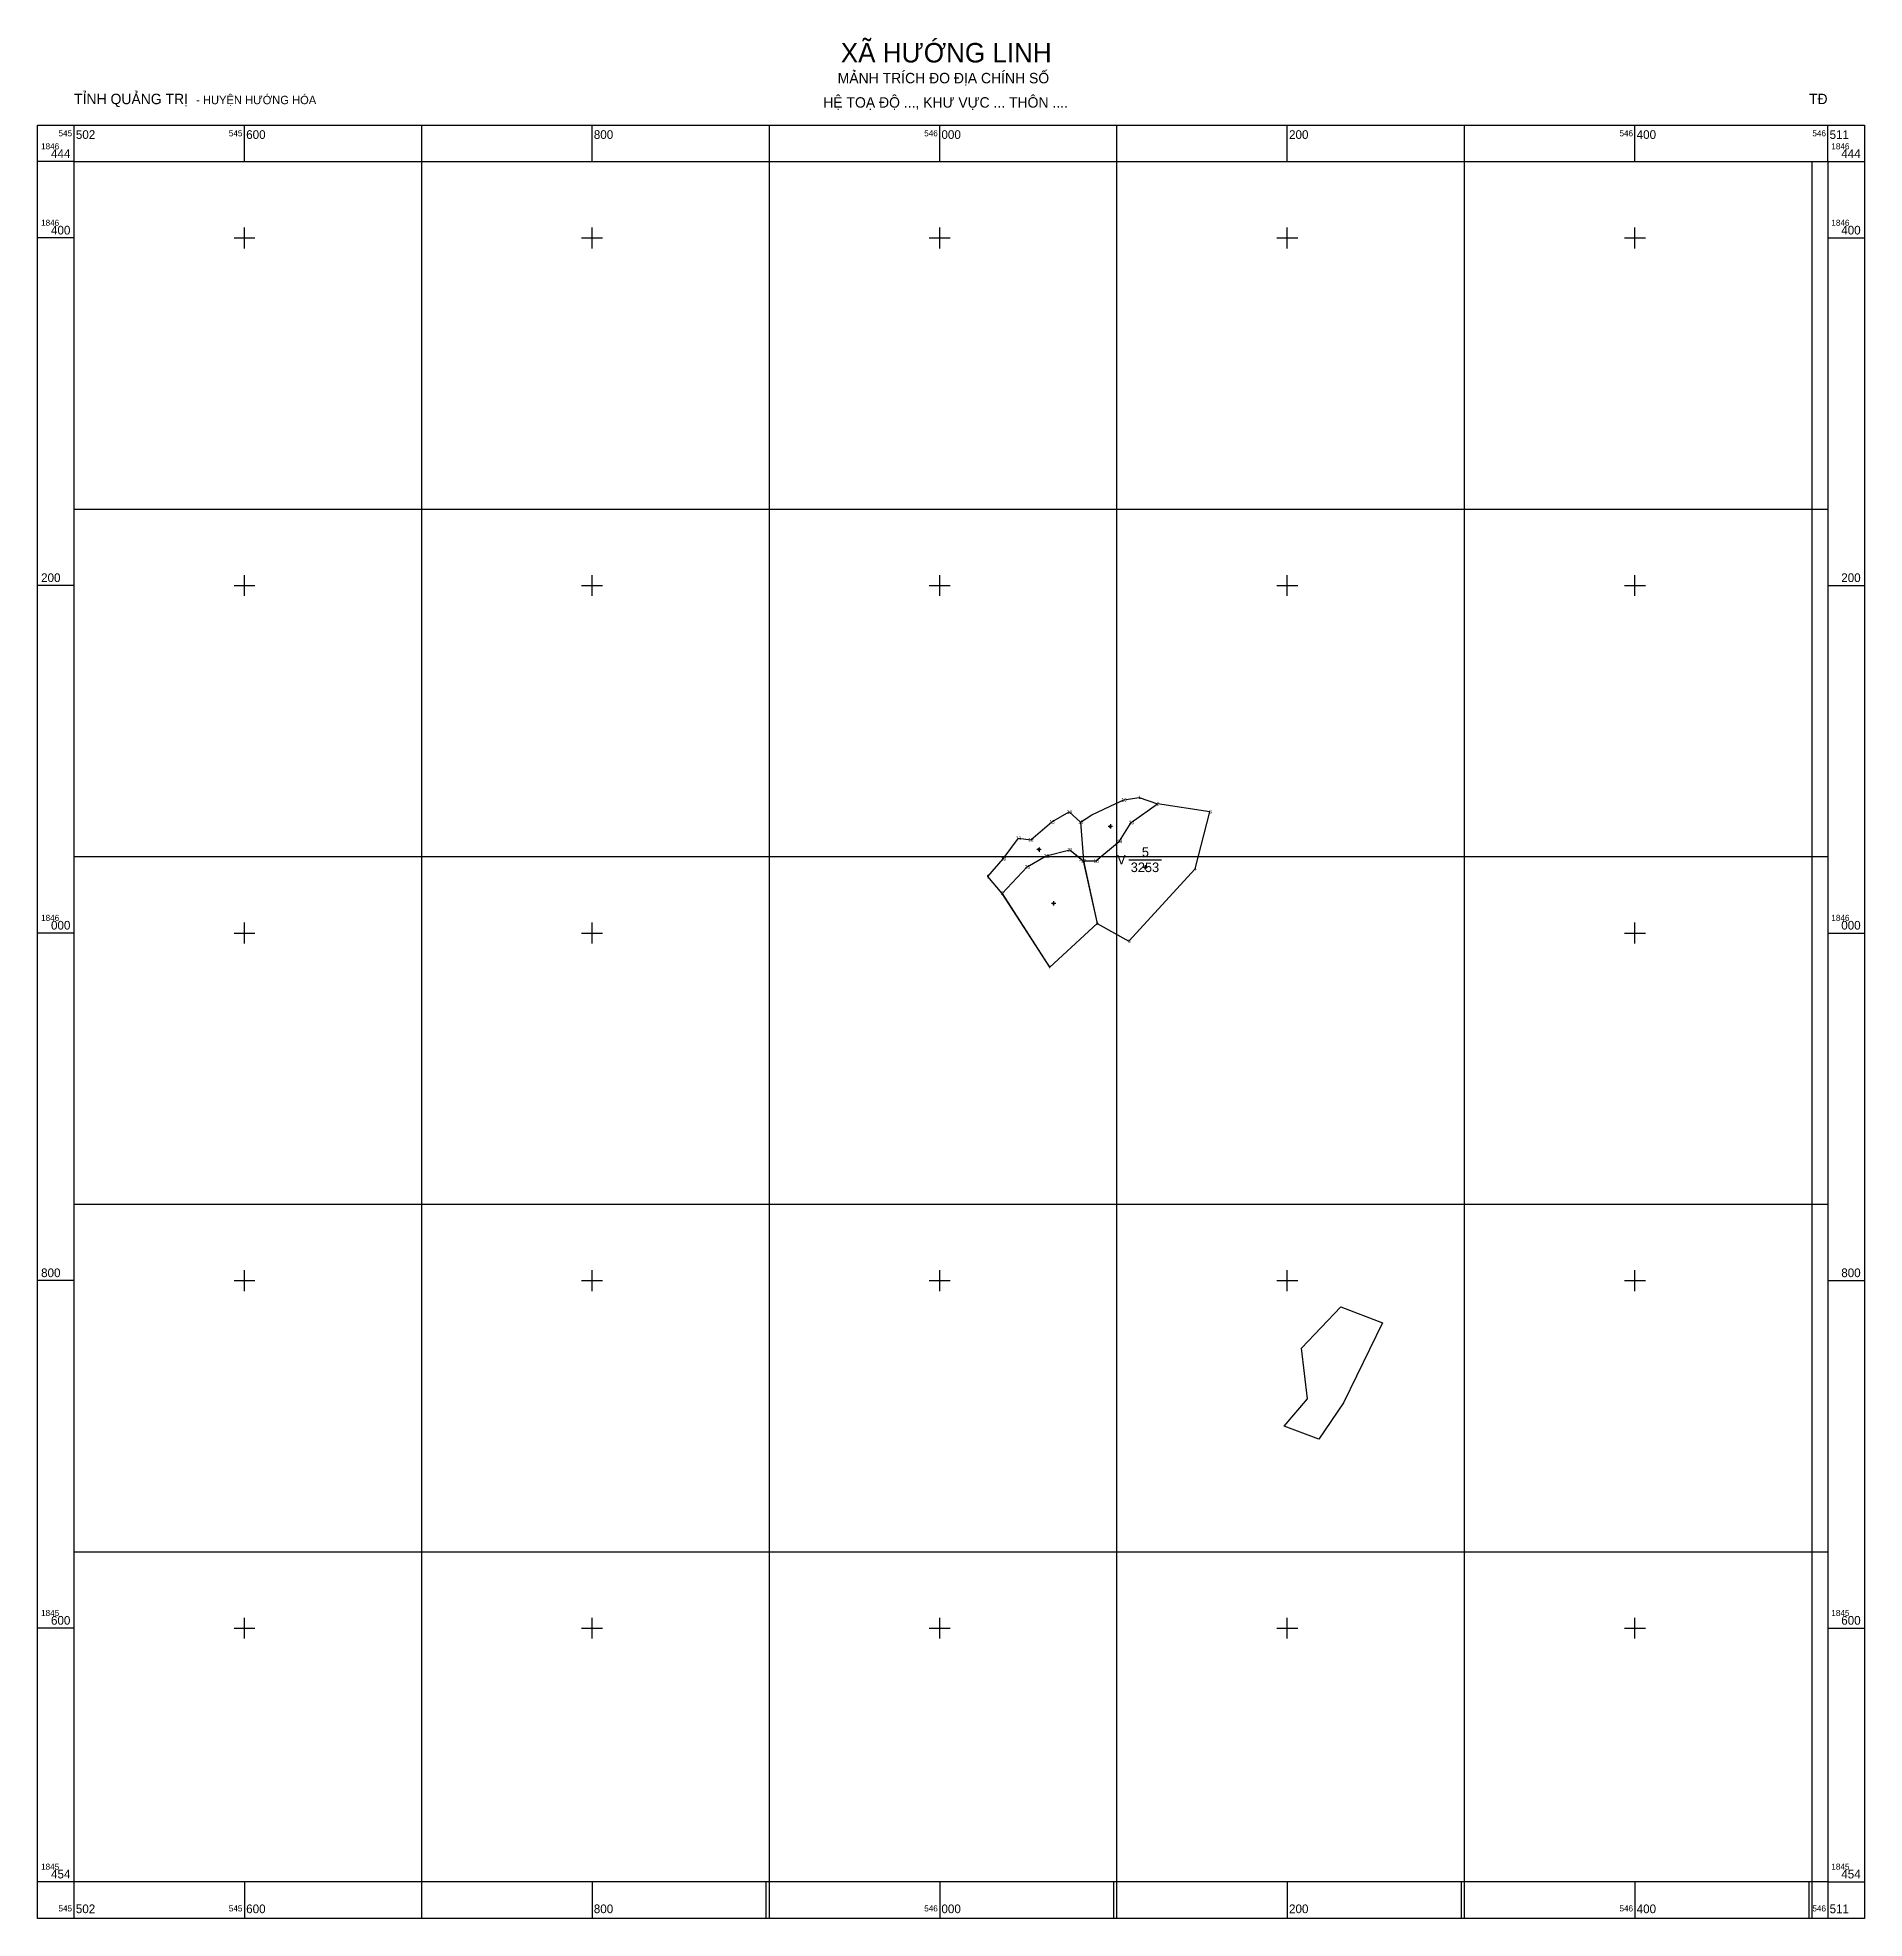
# Model space of a CAD drawing. Extents: x 545470 to 547709, y 1845371 to 1846515.
# Drawn here: x 545481 to 546532, y 1845433 to 1846515 of the extents above; entities that cross this region are included whole.
import ezdxf

# ---------------------------------------------------------------- set-up
doc = ezdxf.new("R2010")
doc.units = 0
for name, color, linetype in [('Level 10', 7, 'Continuous'), ('Level 11', 7, 'Continuous'), ('Level 12', 7, 'Continuous'), ('Level 13', 7, 'Continuous'), ('Level 16', 7, 'Continuous'), ('Level 2', 7, 'Continuous'), ('Level 4', 7, 'Continuous'), ('Level 50', 7, 'Continuous'), ('Level 55', 7, 'Continuous'), ('Level 63', 7, 'Continuous'), ('Level 7', 7, 'Continuous')]:
    doc.layers.add(name, color=color, linetype=linetype)

msp = doc.modelspace()

# ---------------------------------------------------------------- texts
at = {"layer": 'Level 12'}
for s, p in [('1', (545502, 1846444)), ('2', (546511, 1845454))]:
    msp.add_text(s, height=0.4, dxfattribs=at).set_placement(p)
at = {"layer": 'Level 13'}
msp.add_text('5', height=5.5, dxfattribs=at).set_placement((546116.3, 1846043.9))
at = {"layer": 'Level 16'}
for s, p in [('16', (546104.5, 1846075.7)), ('1', (546114.3, 1846077.1)), ('14', (546073.1, 1846068.8)), ('2', (546124.8, 1846073.3)), ('3', (546155, 1846068.7)), ('11', (546043.9, 1846053.7)), ('13', (546063.1, 1846063)), ('15', (546079.6, 1846062.9)), ('20', (546108.8, 1846062.6)), ('12', (546051, 1846052.7)), ('22', (546059.9, 1846043.4)), ('21', (546073.5, 1846046.9)), ('19', (546102, 1846051.8)), ('9', (546027, 1846031.5)), ('10', (546035.2, 1846041.7)), ('23', (546048.9, 1846037.1)), ('17', (546081.2, 1846040.5)), ('18', (546088.5, 1846040.5)), ('4', (546146.3, 1846036)), ('8', (546035.3, 1846021.8)), ('6', (546089.9, 1846004.6)), ('5', (546108.3, 1845994.3)), ('7', (546062.5, 1845979.3))]:
    msp.add_text(s, height=2, dxfattribs=at).set_placement(p)
at = {"layer": 'Level 2'}
msp.add_text('V', height=5.5, dxfattribs=at).set_placement((546102.1, 1846039.5))
at = {"layer": 'Level 4'}
msp.add_text('3253', height=5.5, dxfattribs=at).set_placement((546109.9, 1846035.1))
at = {"layer": 'Level 55'}
for s, p in [('Y=1846041.5366', (546080.2, 1846041)), ('X=546082.6554', (546080.3, 1846041.6))]:
    msp.add_text(s, height=0.5, dxfattribs=at).set_placement(p)
at = {"layer": 'Level 63'}
for s, height, p in [('XÃ HƯỚNG LINH', 11.2, (545943.1, 1846501)), ('MẢNH TRÍCH ĐO ĐỊA CHÍNH SỐ ', 6, (545941.3, 1846489)), ('TỈNH QUẢNG TRỊ', 6, (545502, 1846477)), (' - HUYỆN HƯỚNG HÓA', 4.8, (545570.4, 1846477)), ('HỆ TOẠ ĐỘ ..., KHƯ VỰC ... THÔN ....', 6, (545933, 1846475)), (' TĐ', 6, (546497.9, 1846477)), ('545', 3.5, (545493, 1846458.5)), ('502', 5, (545503, 1846457)), ('545', 3.5, (545591, 1846458.5)), ('600', 5, (545601, 1846457)), ('800', 5, (545801, 1846457)), ('546', 3.5, (545991.1, 1846458.5)), ('000', 5, (546001, 1846457)), ('200', 5, (546201, 1846457)), ('546', 3.5, (546391.1, 1846458.5)), ('400', 5, (546401, 1846457)), ('546', 3.5, (546502.1, 1846458.5)), ('511', 5, (546512, 1846457)), ('1846', 3.5, (545483, 1846451)), ('444', 5, (545488.7, 1846446)), ('1846', 3.5, (546513, 1846451)), ('444', 5, (546518.7, 1846446)), ('1846', 3.5, (545483, 1846407)), ('400', 5, (545488.7, 1846402)), ('1846', 3.5, (546513, 1846407)), ('400', 5, (546518.7, 1846402)), ('200', 5, (545483, 1846202)), ('200', 5, (546518.7, 1846202)), ('1846', 3.5, (545483, 1846007)), ('000', 5, (545488.7, 1846002)), ('1846', 3.5, (546513, 1846007)), ('000', 5, (546518.7, 1846002)), ('800', 5, (545483, 1845802)), ('800', 5, (546518.7, 1845802)), ('1845', 3.5, (545483, 1845607)), ('600', 5, (545488.7, 1845602)), ('1845', 3.5, (546513, 1845607)), ('600', 5, (546518.7, 1845602)), ('1845', 3.5, (545483, 1845461)), ('454', 5, (545488.7, 1845456)), ('1845', 3.5, (546513, 1845461)), ('454', 5, (546518.7, 1845456)), ('545', 3.5, (545493, 1845437)), ('502', 5, (545503, 1845436)), ('545', 3.5, (545591, 1845437)), ('600', 5, (545601, 1845436)), ('800', 5, (545801, 1845436)), ('546', 3.5, (545991.1, 1845437)), ('000', 5, (546001, 1845436)), ('200', 5, (546201, 1845436)), ('546', 3.5, (546391.1, 1845437)), ('400', 5, (546401, 1845436)), ('546', 3.5, (546502.1, 1845437)), ('511', 5, (546512, 1845436))]:
    msp.add_text(s, height=height, dxfattribs=at).set_placement(p)

# ---------------------------------------------------------------- linework, layer by layer
at = {"layer": 'Level 10'}
for p, q in [((546081, 1846063.9), (546082.7, 1846041.5)), ((546082.7, 1846041.5), (546090.5, 1846005.6)), ((546036, 1846022.8), (546063.1, 1845980.4)), ((546063.3, 1845980.4), (546090.5, 1846005.6)), ((546090.5, 1846005.6), (546108.9, 1845995.3)), ((546063.1, 1845980.4), (546063.2, 1845980.3)), ((546063.2, 1845980.3), (546063.3, 1845980.4)), ((546063.3, 1845980.4), (546063.3, 1845980.4))]:
    msp.add_line(p, q, dxfattribs=at)
for points in [[(546081, 1846063.9), (546087.6, 1846068), (546101.4, 1846074.6), (546105.9, 1846076.7), (546114.8, 1846078.1), (546125.4, 1846074.3)], [(546036, 1846022.8), (546027.7, 1846032.5), (546036.6, 1846042.7), (546045.3, 1846054.7), (546052.4, 1846053.7), (546064.6, 1846064), (546074.4, 1846069.8), (546081, 1846063.9)], [(546082.7, 1846041.5), (546089.9, 1846041.5), (546103.4, 1846052.8), (546110.2, 1846063.6), (546125.4, 1846074.3)], [(546108.9, 1845995.3), (546146.9, 1846037), (546155.5, 1846069.7), (546125.4, 1846074.3)], [(546036, 1846022.8), (546050.4, 1846038.1), (546061.3, 1846044.4), (546074.8, 1846047.9), (546082.7, 1846041.5)]]:
    msp.add_lwpolyline(points, dxfattribs=at)
msp.add_lwpolyline([(546230.8, 1845784.9), (546254.7, 1845775.8), (546232.3, 1845729.6), (546218.1, 1845708.8), (546198.1, 1845716.2), (546211.6, 1845732), (546208.2, 1845761.1)], close=True, dxfattribs=at)
at = {"layer": 'Level 11'}
for p, q in [((546097.5, 1846061.4), (546096.9, 1846061.4)), ((546098.2, 1846062), (546097.5, 1846061.4)), ((546097.5, 1846061.4), (546098.2, 1846060.8)), ((546098.2, 1846062.7), (546098.2, 1846062)), ((546098.8, 1846061.4), (546098.2, 1846062)), ((546098.2, 1846060.8), (546098.8, 1846061.4)), ((546098.2, 1846060.8), (546098.2, 1846060.2)), ((546099.4, 1846061.4), (546098.8, 1846061.4)), ((546056.5, 1846048), (546055.9, 1846048)), ((546057.2, 1846048.7), (546056.5, 1846048)), ((546056.5, 1846048), (546057.2, 1846047.4)), ((546057.2, 1846049.3), (546057.2, 1846048.7)), ((546057.8, 1846048), (546057.2, 1846048.7)), ((546057.2, 1846047.4), (546057.8, 1846048)), ((546057.2, 1846047.4), (546057.2, 1846046.8)), ((546058.4, 1846048), (546057.8, 1846048)), ((546117.6, 1846037.8), (546117, 1846037.8)), ((546118.3, 1846038.4), (546117.6, 1846037.8)), ((546117.6, 1846037.8), (546118.3, 1846037.2)), ((546118.3, 1846039.1), (546118.3, 1846038.4)), ((546118.9, 1846037.8), (546118.3, 1846038.4)), ((546118.3, 1846037.2), (546118.9, 1846037.8)), ((546118.3, 1846037.2), (546118.3, 1846036.6)), ((546119.5, 1846037.8), (546118.9, 1846037.8)), ((546064.9, 1846017.1), (546064.3, 1846017.1)), ((546065.5, 1846017.7), (546064.9, 1846017.1)), ((546064.9, 1846017.1), (546065.5, 1846016.4)), ((546065.5, 1846018.3), (546065.5, 1846017.7)), ((546066.1, 1846017.1), (546065.5, 1846017.7)), ((546065.5, 1846016.4), (546066.1, 1846017.1)), ((546065.5, 1846016.4), (546065.5, 1846015.8)), ((546066.8, 1846017.1), (546066.1, 1846017.1))]:
    msp.add_line(p, q, dxfattribs=at)
for centre in [(546098.2, 1846061.4), (546057.2, 1846048), (546118.3, 1846037.8), (546065.5, 1846017.1)]:
    msp.add_circle(centre, 0.15, dxfattribs=at)
at = {"layer": 'Level 13'}
msp.add_line((546108.8, 1846042.2), (546127.7, 1846042.2), dxfattribs=at)
at = {"layer": 'Level 50'}
msp.add_lwpolyline([(546074.8, 1846047.9), (546082.6, 1846041.5), (546090.5, 1846005.6), (546063.3, 1845980.4), (546036, 1846022.8), (546050.3, 1846038.1), (546061.3, 1846044.4)], close=True, dxfattribs=at)
at = {"layer": 'Level 63'}
for p, q in [((545502, 1846444), (545502, 1846465)), ((545502, 1846444), (545502, 1846465)), ((545600, 1846444), (545600, 1846465)), ((545702, 1846444), (545702, 1846465)), ((545800, 1846444), (545800, 1846465)), ((545902, 1846444), (545902, 1846465)), ((546000, 1846444), (546000, 1846465)), ((546102, 1846444), (546102, 1846465)), ((546200, 1846444), (546200, 1846465)), ((546302, 1846444), (546302, 1846465)), ((546400, 1846444), (546400, 1846465)), ((546511, 1846444), (546511, 1846465)), ((545502, 1846444), (545481, 1846444)), ((545502, 1846444), (546511, 1846444)), ((545502, 1845433), (545502, 1846444)), ((545702, 1845433), (545702, 1846444)), ((545902, 1845433), (545902, 1846444)), ((546102, 1845433), (546102, 1846444)), ((546302, 1845433), (546302, 1846444)), ((546502, 1845433), (546502, 1846444)), ((546511, 1846444), (546532, 1846444)), ((546511, 1846444), (546511, 1845454)), ((545600, 1846394), (545600, 1846406)), ((545800, 1846394), (545800, 1846406)), ((546000, 1846394), (546000, 1846406)), ((546200, 1846394), (546200, 1846406)), ((546400, 1846394), (546400, 1846406)), ((545502, 1846400), (545481, 1846400)), ((545594, 1846400), (545606, 1846400)), ((545794, 1846400), (545806, 1846400)), ((545994, 1846400), (546006, 1846400)), ((546194, 1846400), (546206, 1846400)), ((546394, 1846400), (546406, 1846400)), ((546511, 1846400), (546532, 1846400)), ((545502, 1846244), (546511, 1846244)), ((545502, 1846200), (545481, 1846200)), ((545594, 1846200), (545606, 1846200)), ((545600, 1846194), (545600, 1846206)), ((545794, 1846200), (545806, 1846200)), ((545800, 1846194), (545800, 1846206)), ((545994, 1846200), (546006, 1846200)), ((546000, 1846194), (546000, 1846206)), ((546194, 1846200), (546206, 1846200)), ((546200, 1846194), (546200, 1846206)), ((546394, 1846200), (546406, 1846200)), ((546400, 1846194), (546400, 1846206)), ((546511, 1846200), (546532, 1846200)), ((545502, 1846044), (546511, 1846044)), ((545600, 1845994), (545600, 1846006)), ((545800, 1845994), (545800, 1846006)), ((546400, 1845994), (546400, 1846006)), ((545502, 1846000), (545481, 1846000)), ((545594, 1846000), (545606, 1846000)), ((545794, 1846000), (545806, 1846000)), ((546394, 1846000), (546406, 1846000)), ((546511, 1846000), (546532, 1846000)), ((545502, 1845844), (546511, 1845844)), ((545600, 1845794), (545600, 1845806)), ((545800, 1845794), (545800, 1845806)), ((546000, 1845794), (546000, 1845806)), ((546200, 1845794), (546200, 1845806)), ((546400, 1845794), (546400, 1845806)), ((545502, 1845800), (545481, 1845800)), ((545594, 1845800), (545606, 1845800)), ((545794, 1845800), (545806, 1845800)), ((545994, 1845800), (546006, 1845800)), ((546194, 1845800), (546206, 1845800)), ((546394, 1845800), (546406, 1845800)), ((546511, 1845800), (546532, 1845800)), ((545502, 1845644), (546511, 1845644)), ((545600, 1845594), (545600, 1845606)), ((545800, 1845594), (545800, 1845606)), ((546000, 1845594), (546000, 1845606)), ((546200, 1845594), (546200, 1845606)), ((546400, 1845594), (546400, 1845606)), ((545502, 1845600), (545481, 1845600)), ((545594, 1845600), (545606, 1845600)), ((545794, 1845600), (545806, 1845600)), ((545994, 1845600), (546006, 1845600)), ((546194, 1845600), (546206, 1845600)), ((546394, 1845600), (546406, 1845600)), ((546511, 1845600), (546532, 1845600)), ((545502, 1845454), (545481, 1845454)), ((546511, 1845454), (545502, 1845454)), ((545600, 1845454), (545600, 1845433)), ((545800, 1845454), (545800, 1845433)), ((545900, 1845454), (545900, 1845433)), ((546000, 1845454), (546000, 1845433)), ((546100, 1845454), (546100, 1845433)), ((546200, 1845454), (546200, 1845433)), ((546300, 1845454), (546300, 1845433)), ((546400, 1845454), (546400, 1845433)), ((546500, 1845454), (546500, 1845433)), ((546511, 1845454), (546511, 1845433)), ((546511, 1845454), (546532, 1845454))]:
    msp.add_line(p, q, dxfattribs=at)
msp.add_lwpolyline([(545481, 1846465), (546532, 1846465), (546532, 1845433), (545481, 1845433), (545481, 1846465)], dxfattribs=at)
at = {"layer": 'Level 7'}
for p, q in [((545502, 1846444), (545502, 1846444)), ((546511, 1845454), (546511, 1845454))]:
    msp.add_line(p, q, dxfattribs=at)

msp.set_redraw_order([(e.dxf.handle, doc.entitydb.next_handle()) for e in msp.query("TEXT MTEXT ATTDEF DIMENSION ARC_DIMENSION")])  # texts and dimensions are drawn at this point

doc.saveas('drawing.dxf')
